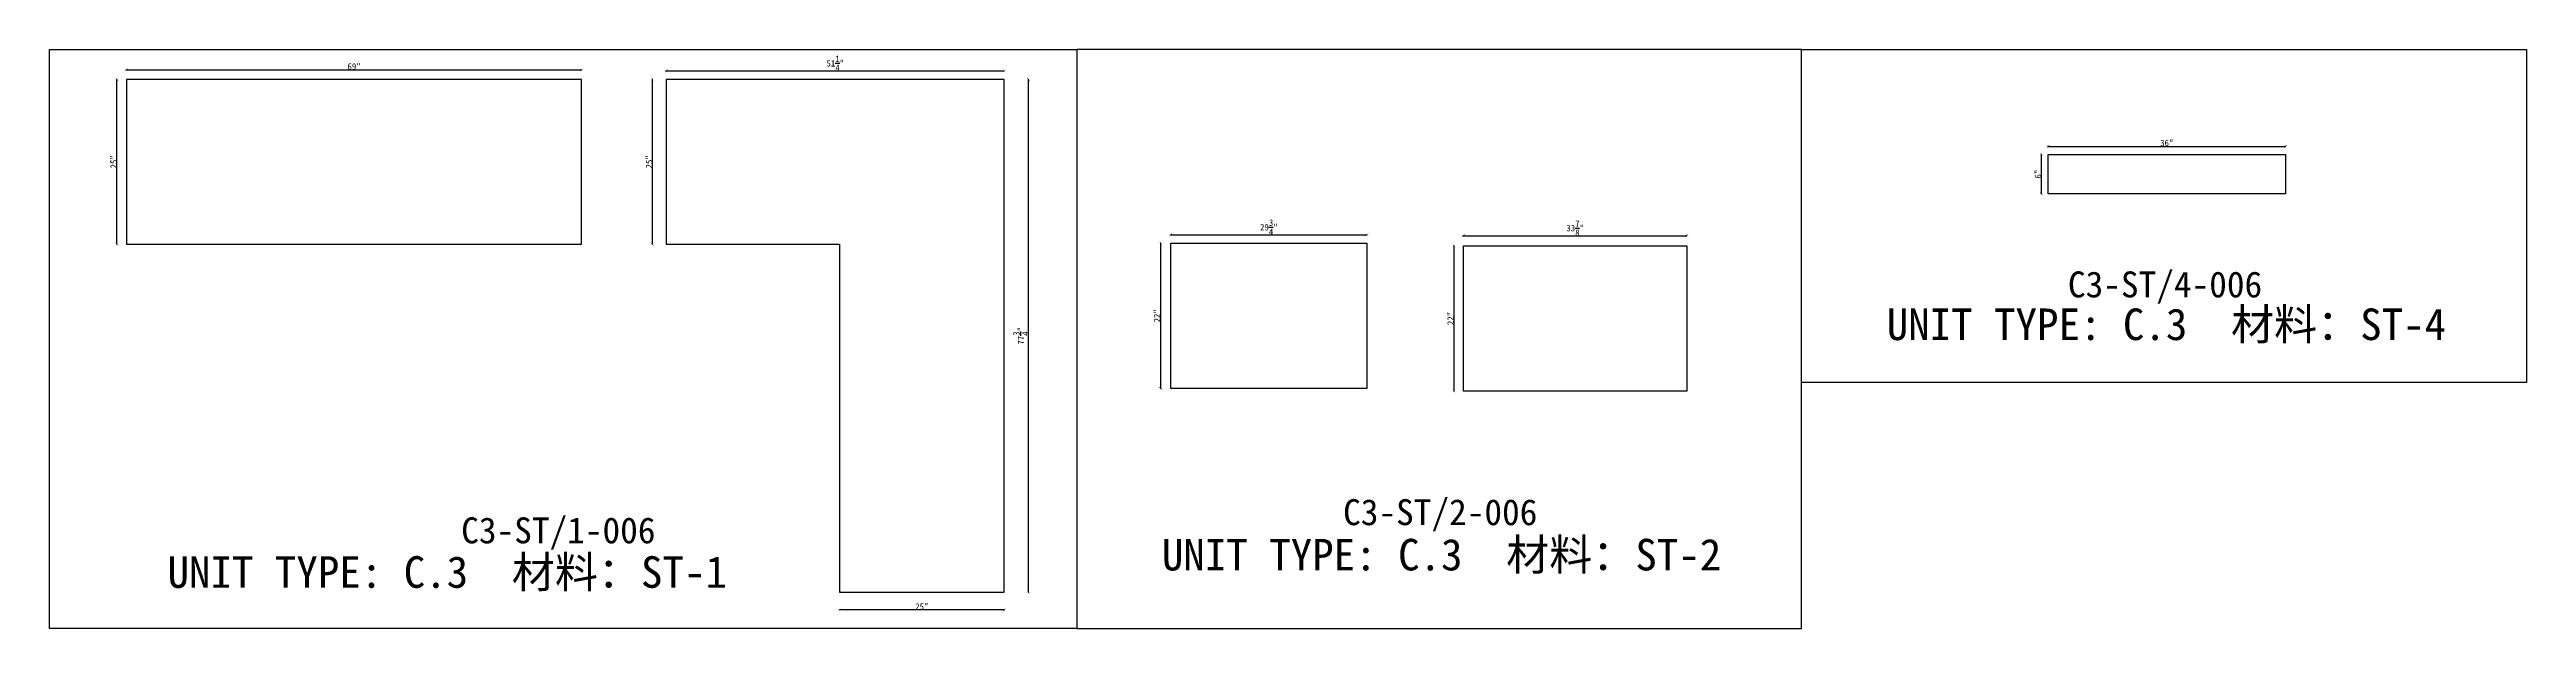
# Model space of a CAD drawing. Header units: millimetres. Extents: x -46966 to 138077, y -48408 to 2116.
# Drawn here: x 29598 to 39139, y -21988 to -19759 of the extents above; entities that cross this region are included whole.
import ezdxf
from ezdxf.enums import TextEntityAlignment as Align

# ---------------------------------------------------------------- set-up
doc = ezdxf.new("R2010")
doc.units = ezdxf.units.MM
doc.layers.add('PART_NUMBER', color=3, linetype='Continuous')
doc.styles.add('样式 1', font='')
doc.styles.get('样式 1').set_extended_font_data('NSimSun')
doc.dimstyles.new('副本 ISO-25', dxfattribs={"dimtxt": 25, "dimasz": 10, "dimexe": 1.5, "dimexo": 0.5, "dimtad": 1, "dimlfac": 0.03937, "dimlunit": 5, "dimtxsty": '样式 1', "dimblk": 'ARCHTICK', "dimcen": 2.5, "dimclrd": 256, "dimclrt": 1, "dimazin": 3, "dimtfac": 1, "dimtmove": 0, "dimatfit": 3, "dimfxlon": 1})

msp = doc.modelspace()

# ---------------------------------------------------------------- texts
at = {"style": '样式 1'}
for s, p in [('UNIT TYPE: C.3', (36674.483, -20877.593)), ('材料：ST-4', (38000.764, -20877.593)), ('UNIT TYPE: C.3', (33882.608, -21764.771)), ('材料：ST-2', (35208.889, -21764.771)), ('UNIT TYPE: C.3', (30052.523, -21831.725)), ('材料：ST-1', (31378.804, -21831.725))]:
    msp.add_text(s, height=121.5865, dxfattribs=at).set_placement(p)
at = {"layer": 'PART_NUMBER', "color": 3, "style": '样式 1'}
for s, p in [('C3-ST/4-006', (37746.719, -20663.266)), ('C3-ST/1-006', (31557.963, -21610.436)), ('C3-ST/2-006', (34954.844, -21540.436))]:
    msp.add_text(s, height=100, dxfattribs=at).set_placement(p, align=Align.MIDDLE_CENTER)

# ---------------------------------------------------------------- blocks, each defined once
blk = doc.blocks.new('_ArchTick')
at = {"color": 0, "linetype": 'ByBlock', "const_width": 0.15}
blk.add_lwpolyline([(-0.5, -0.5), (0.5, 0.5)], dxfattribs=at)
blk = doc.blocks.new('*D1041')
at = {"color": 0, "lineweight": -2, "transparency": 16777216}
for p, q in [((33916.8, -20473.1), (33916.8, -20470.6)), ((34672.5, -20473.1), (34672.5, -20470.6))]:
    blk.add_line(p, q, dxfattribs=at)
at = {"lineweight": -2, "transparency": 16777216}
blk.add_line((33916.8, -20472.1), (34672.5, -20472.1), dxfattribs=at)
at = {"layer": 'Defpoints', "color": 0, "transparency": 16777216}
for p in [(33916.8, -20504.8), (34672.5, -20472.1), (34672.5, -20504.8)]:
    blk.add_point(p, dxfattribs=at)
at = {"lineweight": -2, "transparency": 16777216, "xscale": 10, "yscale": 10, "zscale": 10, "rotation": 180}
blk.add_blockref('_ArchTick', (33916.8, -20472.1), dxfattribs=at)
at = {"lineweight": -2, "transparency": 16777216, "xscale": 10, "yscale": 10, "zscale": 10}
blk.add_blockref('_ArchTick', (34672.5, -20472.1), dxfattribs=at)
at = {"color": 1, "transparency": 16777216, "insert": (34294.7, -20443), "char_height": 25, "attachment_point": 5, "style": '样式 1'}
blk.add_mtext('\\A1;29{\\H1x;\\S3/4;}"', dxfattribs=at)
blk = doc.blocks.new('*D1042')
at = {"color": 0, "lineweight": -2, "transparency": 16777216}
for p, q in [((33878.5, -20504.8), (33876, -20504.8)), ((33878.5, -21063.6), (33876, -21063.6))]:
    blk.add_line(p, q, dxfattribs=at)
at = {"lineweight": -2, "transparency": 16777216}
blk.add_line((33877.5, -20504.8), (33877.5, -21063.6), dxfattribs=at)
at = {"layer": 'Defpoints', "color": 0, "transparency": 16777216}
for p in [(33916.8, -20504.8), (33877.5, -21063.6), (33916.8, -21063.6)]:
    blk.add_point(p, dxfattribs=at)
at = {"lineweight": -2, "transparency": 16777216, "xscale": 10, "yscale": 10, "zscale": 10}
for p, rotation in [((33877.5, -20504.8), 90), ((33877.5, -21063.6), 270)]:
    blk.add_blockref('_ArchTick', p, dxfattribs=dict(at, rotation=rotation))
at = {"color": 1, "transparency": 16777216, "insert": (33864.4, -20784.2), "char_height": 25, "attachment_point": 5, "rotation": 90, "style": '样式 1'}
blk.add_mtext('\\A1;22"', dxfattribs=at)
blk = doc.blocks.new('*D1043')
at = {"color": 0, "lineweight": -2, "transparency": 16777216}
for p, q in [((35044.4, -20476.6), (35044.4, -20474.1)), ((35904.8, -20476.6), (35904.8, -20474.1))]:
    blk.add_line(p, q, dxfattribs=at)
at = {"lineweight": -2, "transparency": 16777216}
blk.add_line((35044.4, -20475.6), (35904.8, -20475.6), dxfattribs=at)
at = {"layer": 'Defpoints', "color": 0, "transparency": 16777216}
for p in [(35904.8, -20475.6), (35044.4, -20515.1), (35904.8, -20515.1)]:
    blk.add_point(p, dxfattribs=at)
at = {"lineweight": -2, "transparency": 16777216, "xscale": 10, "yscale": 10, "zscale": 10, "rotation": 180}
blk.add_blockref('_ArchTick', (35044.4, -20475.6), dxfattribs=at)
at = {"lineweight": -2, "transparency": 16777216, "xscale": 10, "yscale": 10, "zscale": 10}
blk.add_blockref('_ArchTick', (35904.8, -20475.6), dxfattribs=at)
at = {"color": 1, "transparency": 16777216, "insert": (35474.6, -20446.5), "char_height": 25, "attachment_point": 5, "style": '样式 1'}
blk.add_mtext('\\A1;33{\\H1x;\\S7/8;}"', dxfattribs=at)
blk = doc.blocks.new('*D1044')
at = {"color": 0, "lineweight": -2, "transparency": 16777216}
for p, q in [((35008.8, -20515.1), (35006.3, -20515.1)), ((35008.8, -21073.9), (35006.3, -21073.9))]:
    blk.add_line(p, q, dxfattribs=at)
at = {"lineweight": -2, "transparency": 16777216}
blk.add_line((35007.8, -20515.1), (35007.8, -21073.9), dxfattribs=at)
at = {"layer": 'Defpoints', "color": 0, "transparency": 16777216}
for p in [(35044.4, -20515.1), (35007.8, -21073.9), (35044.4, -21073.9)]:
    blk.add_point(p, dxfattribs=at)
at = {"lineweight": -2, "transparency": 16777216, "xscale": 10, "yscale": 10, "zscale": 10}
for p, rotation in [((35007.8, -20515.1), 90), ((35007.8, -21073.9), 270)]:
    blk.add_blockref('_ArchTick', p, dxfattribs=dict(at, rotation=rotation))
at = {"color": 1, "transparency": 16777216, "insert": (34994.7, -20794.5), "char_height": 25, "attachment_point": 5, "rotation": 90, "style": '样式 1'}
blk.add_mtext('\\A1;22"', dxfattribs=at)
blk = doc.blocks.new('*D1045')
at = {"color": 0, "lineweight": -2, "transparency": 16777216}
for p, q in [((29858.9, -19873.6), (29856.4, -19873.6)), ((29858.9, -20508.6), (29856.4, -20508.6))]:
    blk.add_line(p, q, dxfattribs=at)
at = {"lineweight": -2, "transparency": 16777216}
blk.add_line((29857.9, -20508.6), (29857.9, -19873.6), dxfattribs=at)
at = {"layer": 'Defpoints', "color": 0, "transparency": 16777216}
for p in [(29857.9, -19873.6), (29894.9, -19873.6), (29894.9, -20508.6)]:
    blk.add_point(p, dxfattribs=at)
at = {"lineweight": -2, "transparency": 16777216, "xscale": 10, "yscale": 10, "zscale": 10}
for p, rotation in [((29857.9, -19873.6), 90), ((29857.9, -20508.6), 270)]:
    blk.add_blockref('_ArchTick', p, dxfattribs=dict(at, rotation=rotation))
at = {"color": 1, "transparency": 16777216, "insert": (29844.8, -20191.1), "char_height": 25, "attachment_point": 5, "rotation": 90, "style": '样式 1'}
blk.add_mtext('\\A1;25"', dxfattribs=at)
blk = doc.blocks.new('*D1046')
at = {"color": 0, "lineweight": -2, "transparency": 16777216}
for p, q in [((29894.9, -19838.3), (29894.9, -19835.8)), ((31647.5, -19838.3), (31647.5, -19835.8))]:
    blk.add_line(p, q, dxfattribs=at)
at = {"lineweight": -2, "transparency": 16777216}
blk.add_line((29894.9, -19837.3), (31647.5, -19837.3), dxfattribs=at)
at = {"layer": 'Defpoints', "color": 0, "transparency": 16777216}
for p in [(31647.5, -19837.3), (29894.9, -19873.6), (31647.5, -19873.6)]:
    blk.add_point(p, dxfattribs=at)
at = {"lineweight": -2, "transparency": 16777216, "xscale": 10, "yscale": 10, "zscale": 10, "rotation": 180}
blk.add_blockref('_ArchTick', (29894.9, -19837.3), dxfattribs=at)
at = {"lineweight": -2, "transparency": 16777216, "xscale": 10, "yscale": 10, "zscale": 10}
blk.add_blockref('_ArchTick', (31647.5, -19837.3), dxfattribs=at)
at = {"color": 1, "transparency": 16777216, "insert": (30771.2, -19824.2), "char_height": 25, "attachment_point": 5, "style": '样式 1'}
blk.add_mtext('\\A1;69"', dxfattribs=at)
blk = doc.blocks.new('*D1047')
at = {"color": 0, "lineweight": -2, "transparency": 16777216}
for p, q in [((31973.7, -19841.5), (31973.7, -19839)), ((33275.5, -19841.5), (33275.5, -19839))]:
    blk.add_line(p, q, dxfattribs=at)
at = {"lineweight": -2, "transparency": 16777216}
blk.add_line((31973.7, -19840.5), (33275.5, -19840.5), dxfattribs=at)
at = {"layer": 'Defpoints', "color": 0, "transparency": 16777216}
for p in [(33275.5, -19840.5), (31973.7, -19873.6), (33275.5, -19873.6)]:
    blk.add_point(p, dxfattribs=at)
at = {"lineweight": -2, "transparency": 16777216, "xscale": 10, "yscale": 10, "zscale": 10, "rotation": 180}
blk.add_blockref('_ArchTick', (31973.7, -19840.5), dxfattribs=at)
at = {"lineweight": -2, "transparency": 16777216, "xscale": 10, "yscale": 10, "zscale": 10}
blk.add_blockref('_ArchTick', (33275.5, -19840.5), dxfattribs=at)
at = {"color": 1, "transparency": 16777216, "insert": (32624.6, -19811.5), "char_height": 25, "attachment_point": 5, "style": '样式 1'}
blk.add_mtext('\\A1;51{\\H1x;\\S1/4;}"', dxfattribs=at)
blk = doc.blocks.new('*D1048')
at = {"color": 0, "lineweight": -2, "transparency": 16777216}
for p, q in [((31921.3, -19873.6), (31918.8, -19873.6)), ((31921.3, -20508.6), (31918.8, -20508.6))]:
    blk.add_line(p, q, dxfattribs=at)
at = {"lineweight": -2, "transparency": 16777216}
blk.add_line((31920.3, -20508.6), (31920.3, -19873.6), dxfattribs=at)
at = {"layer": 'Defpoints', "color": 0, "transparency": 16777216}
for p in [(31920.3, -19873.6), (31973.7, -19873.6), (31973.7, -20508.6)]:
    blk.add_point(p, dxfattribs=at)
at = {"lineweight": -2, "transparency": 16777216, "xscale": 10, "yscale": 10, "zscale": 10}
for p, rotation in [((31920.3, -19873.6), 90), ((31920.3, -20508.6), 270)]:
    blk.add_blockref('_ArchTick', p, dxfattribs=dict(at, rotation=rotation))
at = {"color": 1, "transparency": 16777216, "insert": (31907.2, -20191.1), "char_height": 25, "attachment_point": 5, "rotation": 90, "style": '样式 1'}
blk.add_mtext('\\A1;25"', dxfattribs=at)
blk = doc.blocks.new('*D1049')
at = {"color": 0, "lineweight": -2, "transparency": 16777216}
for p, q in [((32640.5, -21915.9), (32640.5, -21918.4)), ((33275.5, -21915.9), (33275.5, -21918.4))]:
    blk.add_line(p, q, dxfattribs=at)
at = {"lineweight": -2, "transparency": 16777216}
blk.add_line((33275.5, -21916.9), (32640.5, -21916.9), dxfattribs=at)
at = {"layer": 'Defpoints', "color": 0, "transparency": 16777216}
for p in [(32640.5, -21848.5), (32640.5, -21916.9), (33275.5, -21848.5)]:
    blk.add_point(p, dxfattribs=at)
at = {"lineweight": -2, "transparency": 16777216, "xscale": 10, "yscale": 10, "zscale": 10, "rotation": 180}
blk.add_blockref('_ArchTick', (32640.5, -21916.9), dxfattribs=at)
at = {"lineweight": -2, "transparency": 16777216, "xscale": 10, "yscale": 10, "zscale": 10}
blk.add_blockref('_ArchTick', (33275.5, -21916.9), dxfattribs=at)
at = {"color": 1, "transparency": 16777216, "insert": (32958, -21903.8), "char_height": 25, "attachment_point": 5, "style": '样式 1'}
blk.add_mtext('\\A1;25"', dxfattribs=at)
blk = doc.blocks.new('*D1050')
at = {"color": 0, "lineweight": -2, "transparency": 16777216}
for p, q in [((33367.7, -19873.6), (33370.2, -19873.6)), ((33367.7, -21848.5), (33370.2, -21848.5))]:
    blk.add_line(p, q, dxfattribs=at)
at = {"lineweight": -2, "transparency": 16777216}
blk.add_line((33368.7, -21848.5), (33368.7, -19873.6), dxfattribs=at)
at = {"layer": 'Defpoints', "color": 0, "transparency": 16777216}
for p in [(33275.5, -19873.6), (33368.7, -19873.6), (33275.5, -21848.5)]:
    blk.add_point(p, dxfattribs=at)
at = {"lineweight": -2, "transparency": 16777216, "xscale": 10, "yscale": 10, "zscale": 10}
for p, rotation in [((33368.7, -19873.6), 90), ((33368.7, -21848.5), 270)]:
    blk.add_blockref('_ArchTick', p, dxfattribs=dict(at, rotation=rotation))
at = {"color": 1, "transparency": 16777216, "insert": (33339.6, -20861.1), "char_height": 25, "attachment_point": 5, "rotation": 90, "style": '样式 1'}
blk.add_mtext('\\A1;77{\\H1x;\\S3/4;}"', dxfattribs=at)
blk = doc.blocks.new('*D1059')
at = {"color": 0, "lineweight": -2, "transparency": 16777216}
for p, q in [((37296.2, -20132.6), (37296.2, -20130.1)), ((38210.6, -20132.6), (38210.6, -20130.1))]:
    blk.add_line(p, q, dxfattribs=at)
at = {"lineweight": -2, "transparency": 16777216}
blk.add_line((37296.2, -20131.6), (38210.6, -20131.6), dxfattribs=at)
at = {"layer": 'Defpoints', "color": 0, "transparency": 16777216}
for p in [(37296.2, -20162.4), (38210.6, -20131.6), (38210.6, -20162.4)]:
    blk.add_point(p, dxfattribs=at)
at = {"lineweight": -2, "transparency": 16777216, "xscale": 10, "yscale": 10, "zscale": 10, "rotation": 180}
blk.add_blockref('_ArchTick', (37296.2, -20131.6), dxfattribs=at)
at = {"lineweight": -2, "transparency": 16777216, "xscale": 10, "yscale": 10, "zscale": 10}
blk.add_blockref('_ArchTick', (38210.6, -20131.6), dxfattribs=at)
at = {"color": 1, "transparency": 16777216, "insert": (37753.4, -20118.5), "char_height": 25, "attachment_point": 5, "style": '样式 1'}
blk.add_mtext('\\A1;36"', dxfattribs=at)
blk = doc.blocks.new('*D1060')
at = {"color": 0, "lineweight": -2, "transparency": 16777216}
for p, q in [((37271.3, -20162.4), (37268.8, -20162.4)), ((37271.3, -20314.8), (37268.8, -20314.8))]:
    blk.add_line(p, q, dxfattribs=at)
at = {"lineweight": -2, "transparency": 16777216}
blk.add_line((37270.3, -20314.8), (37270.3, -20162.4), dxfattribs=at)
at = {"layer": 'Defpoints', "color": 0, "transparency": 16777216}
for p in [(37270.3, -20162.4), (37296.2, -20162.4), (37296.2, -20314.8)]:
    blk.add_point(p, dxfattribs=at)
at = {"lineweight": -2, "transparency": 16777216, "xscale": 10, "yscale": 10, "zscale": 10}
for p, rotation in [((37270.3, -20162.4), 90), ((37270.3, -20314.8), 270)]:
    blk.add_blockref('_ArchTick', p, dxfattribs=dict(at, rotation=rotation))
at = {"color": 1, "transparency": 16777216, "insert": (37257.2, -20238.6), "char_height": 25, "attachment_point": 5, "rotation": 90, "style": '样式 1'}
blk.add_mtext('\\A1;6"', dxfattribs=at)

# ---------------------------------------------------------------- dimensions: what is measured, and where the dimension line sits
for base, p1, p2, picture, middle in [((31647.45, -19837.296), (29894.85, -19873.626), (31647.45, -19873.626), '*D1046', (30771.15, -19824.171)), ((33275.495, -19840.493), (31973.745, -19873.626), (33275.495, -19873.626), '*D1047', (32624.62, -19811.47)), ((38210.574, -20131.6), (37296.174, -20162.436), (38210.574, -20162.436), '*D1059', (37753.374, -20118.475)), ((34672.488, -20472.134), (33916.838, -20504.818), (34672.488, -20504.818), '*D1041', (34294.663, -20443.04)), ((35904.848, -20475.625), (35044.423, -20515.052), (35904.848, -20515.052), '*D1043', (35474.636, -20446.532)), ((32640.495, -21916.892), (33275.495, -21848.476), (32640.495, -21848.476), '*D1049', (32957.995, -21903.767))]:
    dim = msp.add_linear_dim(base=base, p1=p1, p2=p2, dimstyle='副本 ISO-25')
    dim.commit()
    dim.dimension.update_dxf_attribs({"geometry": picture, "text_midpoint": middle})
for base, p1, p2, picture, middle in [((29857.911, -19873.626), (29894.85, -20508.626), (29894.85, -19873.626), '*D1045', (29844.786, -20191.126)), ((31920.3, -19873.626), (31973.745, -20508.626), (31973.745, -19873.626), '*D1048', (31907.175, -20191.126)), ((33368.718, -19873.626), (33275.495, -21848.476), (33275.495, -19873.626), '*D1050', (33339.624, -20861.051)), ((37270.339, -20162.436), (37296.174, -20314.836), (37296.174, -20162.436), '*D1060', (37257.214, -20238.636)), ((33877.511, -21063.618), (33916.838, -20504.818), (33916.838, -21063.618), '*D1042', (33864.386, -20784.218)), ((35007.777, -21073.852), (35044.423, -20515.052), (35044.423, -21073.852), '*D1044', (34994.652, -20794.452))]:
    dim = msp.add_linear_dim(base=base, p1=p1, p2=p2, angle=90, dimstyle='副本 ISO-25')
    dim.commit()
    dim.dimension.update_dxf_attribs({"geometry": picture, "text_midpoint": middle})

# ---------------------------------------------------------------- linework, layer by layer
at = {"color": 1}
for points in [[(29598.099, -19758.7), (33554.981, -19758.7), (33554.981, -21988.267), (29598.099, -21988.267)], [(33554.981, -21988.267), (36346.855, -21988.267), (36346.855, -19758.7), (33554.981, -19758.7)], [(36346.855, -19758.7), (39138.729, -19758.7), (39138.729, -21041.097), (36346.855, -21041.097)]]:
    msp.add_lwpolyline(points, close=True, dxfattribs=at)
for points in [[(29894.85, -20508.626), (31647.45, -20508.626), (31647.45, -19873.626), (29894.85, -19873.626)], [(33275.495, -19873.626), (31973.745, -19873.626), (31973.745, -20508.626), (32640.495, -20508.626), (32640.495, -21848.476), (33275.495, -21848.476)], [(37296.174, -20162.436), (38210.574, -20162.436), (38210.574, -20314.836), (37296.174, -20314.836)], [(33916.838, -20504.818), (34672.488, -20504.818), (34672.488, -21063.618), (33916.838, -21063.618)], [(35044.423, -20515.052), (35904.848, -20515.052), (35904.848, -21073.852), (35044.423, -21073.852)]]:
    msp.add_lwpolyline(points, close=True)

msp.set_redraw_order([(e.dxf.handle, doc.entitydb.next_handle()) for e in msp.query("TEXT MTEXT ATTDEF DIMENSION ARC_DIMENSION")])  # texts and dimensions are drawn at this point

doc.saveas('drawing.dxf')
